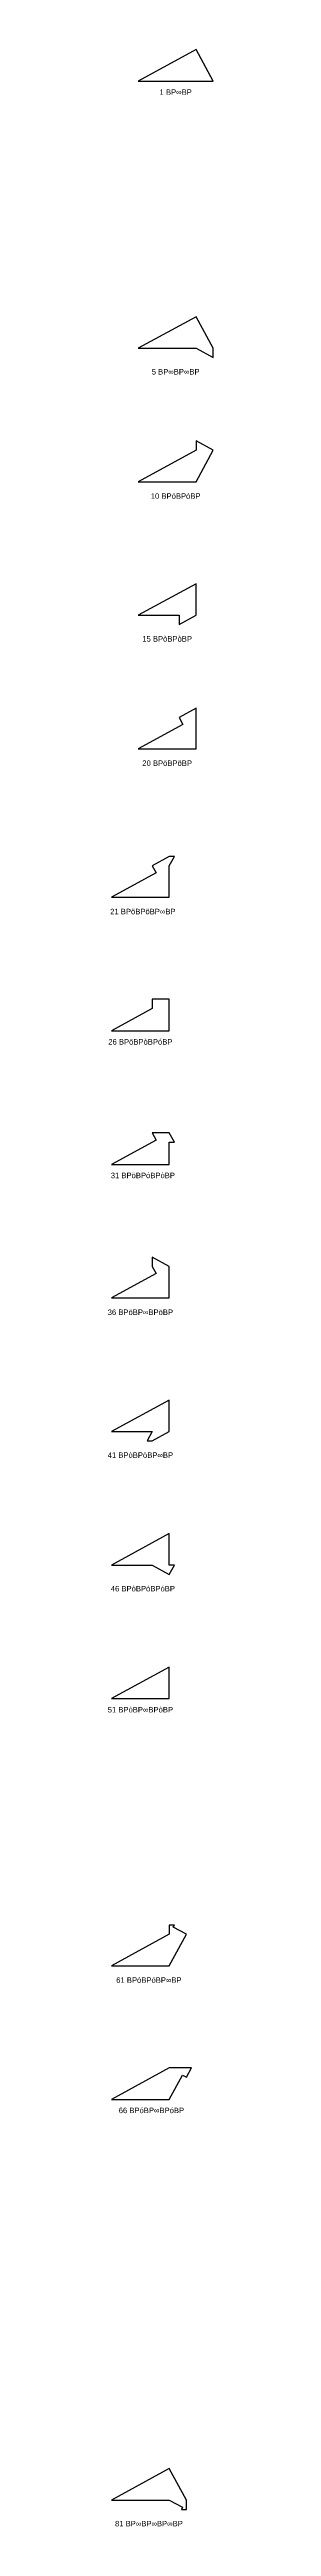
# Model space of a CAD drawing. Header units: millimetres. Extents: x 915202 to 1524453, y -2147646 to 62068.
# Drawn here: x 1315029 to 1336099, y -2147646 to -1653467 of the extents above; entities that cross this region are included whole.
import ezdxf
from ezdxf.enums import TextEntityAlignment as Align

# ---------------------------------------------------------------- set-up
doc = ezdxf.new("R2010")
doc.units = ezdxf.units.MM
doc.styles.add('Arial', font='arial_0.ttf')

msp = doc.modelspace()

# ---------------------------------------------------------------- linework, layer by layer
for points in [[(1332686, -1653467), (1321099, -1659755), (1336099, -1659755)], [(1332686, -1706764), (1321099, -1713052), (1332686, -1713052), (1336099, -1714904), (1336099, -1713052)], [(1332686, -1731561), (1332686, -1733413), (1321099, -1739701), (1332686, -1739701), (1336099, -1733413)], [(1332686, -1760061), (1321099, -1766350), (1329273, -1766350), (1329273, -1768202), (1332686, -1766350)], [(1330050, -1788141), (1321099, -1792998), (1332686, -1792998), (1332686, -1784858), (1329273, -1786710)], [(1324692, -1817740), (1315741, -1822598), (1327328, -1822598), (1327328, -1816310), (1328333, -1814458), (1327328, -1814458), (1323916, -1816310)], [(1323916, -1844810), (1315741, -1849247), (1327328, -1849247), (1327328, -1842958), (1323916, -1842958)], [(1323916, -1869607), (1324692, -1871038), (1315741, -1875895), (1327328, -1875895), (1327328, -1871459), (1328333, -1871459), (1327328, -1869607)], [(1323916, -1894404), (1323916, -1896256), (1324692, -1897686), (1315741, -1902544), (1327328, -1902544), (1327328, -1896256)], [(1327328, -1922904), (1315741, -1929193), (1323916, -1929193), (1322911, -1931045), (1323916, -1931045), (1327328, -1929193)], [(1327328, -1949553), (1315741, -1955841), (1323916, -1955841), (1327328, -1957693), (1328333, -1955841), (1327328, -1955841)], [(1315741, -1982490), (1327328, -1982490), (1327328, -1976202)], [(1327328, -2027647), (1327328, -2029499), (1315741, -2035787), (1327328, -2035787), (1330741, -2029499), (1328105, -2028068), (1328333, -2027647)], [(1331746, -2056148), (1327328, -2056148), (1315741, -2062436), (1327328, -2062436), (1329965, -2057578), (1330741, -2058000)], [(1330741, -2144234), (1330741, -2142382), (1327328, -2136094), (1315741, -2142382), (1327328, -2142382), (1329965, -2143813), (1329736, -2144234)]]:
    msp.add_lwpolyline(points, close=True)

# ---------------------------------------------------------------- texts
at = {"style": 'Arial'}
for s, height, p in [('1 BP∞BP', 1095.2, (1328599, -1661956)), ('5 BP∞BP∞BP', 1095.2, (1328599, -1717754)), ('10 BPóBPóBP', 1095.21, (1328599, -1742550)), ('15 BPòBPòBP', 1095.21, (1326892, -1771051)), ('20 BPöBPöBP', 1095.21, (1326892, -1795848)), ('21 BPöBPöBP∞BP', 1095.21, (1322037, -1825447)), ('26 BPöBPòBPóBP', 1095.21, (1321535, -1851448)), ('31 BPöBPóBPòBP', 1095.21, (1322037, -1878096)), ('36 BPöBP∞BPöBP', 1095.21, (1321535, -1905393)), ('41 BPòBPòBP∞BP', 1095.21, (1321535, -1933894)), ('46 BPòBPóBPóBP', 1095.21, (1322037, -1960542)), ('51 BPòBP∞BPòBP', 1095.21, (1321535, -1984691)), ('61 BPóBPóBP∞BP', 1095.21, (1323241, -2038636)), ('66 BPóBP∞BPóBP', 1095.21, (1323744, -2064637)), ('81 BP∞BP∞BP∞BP', 1095.21, (1323241, -2147083))]:
    msp.add_text(s, height=height, dxfattribs=at).set_placement(p, align=Align.MIDDLE_CENTER)

doc.saveas('drawing.dxf')
